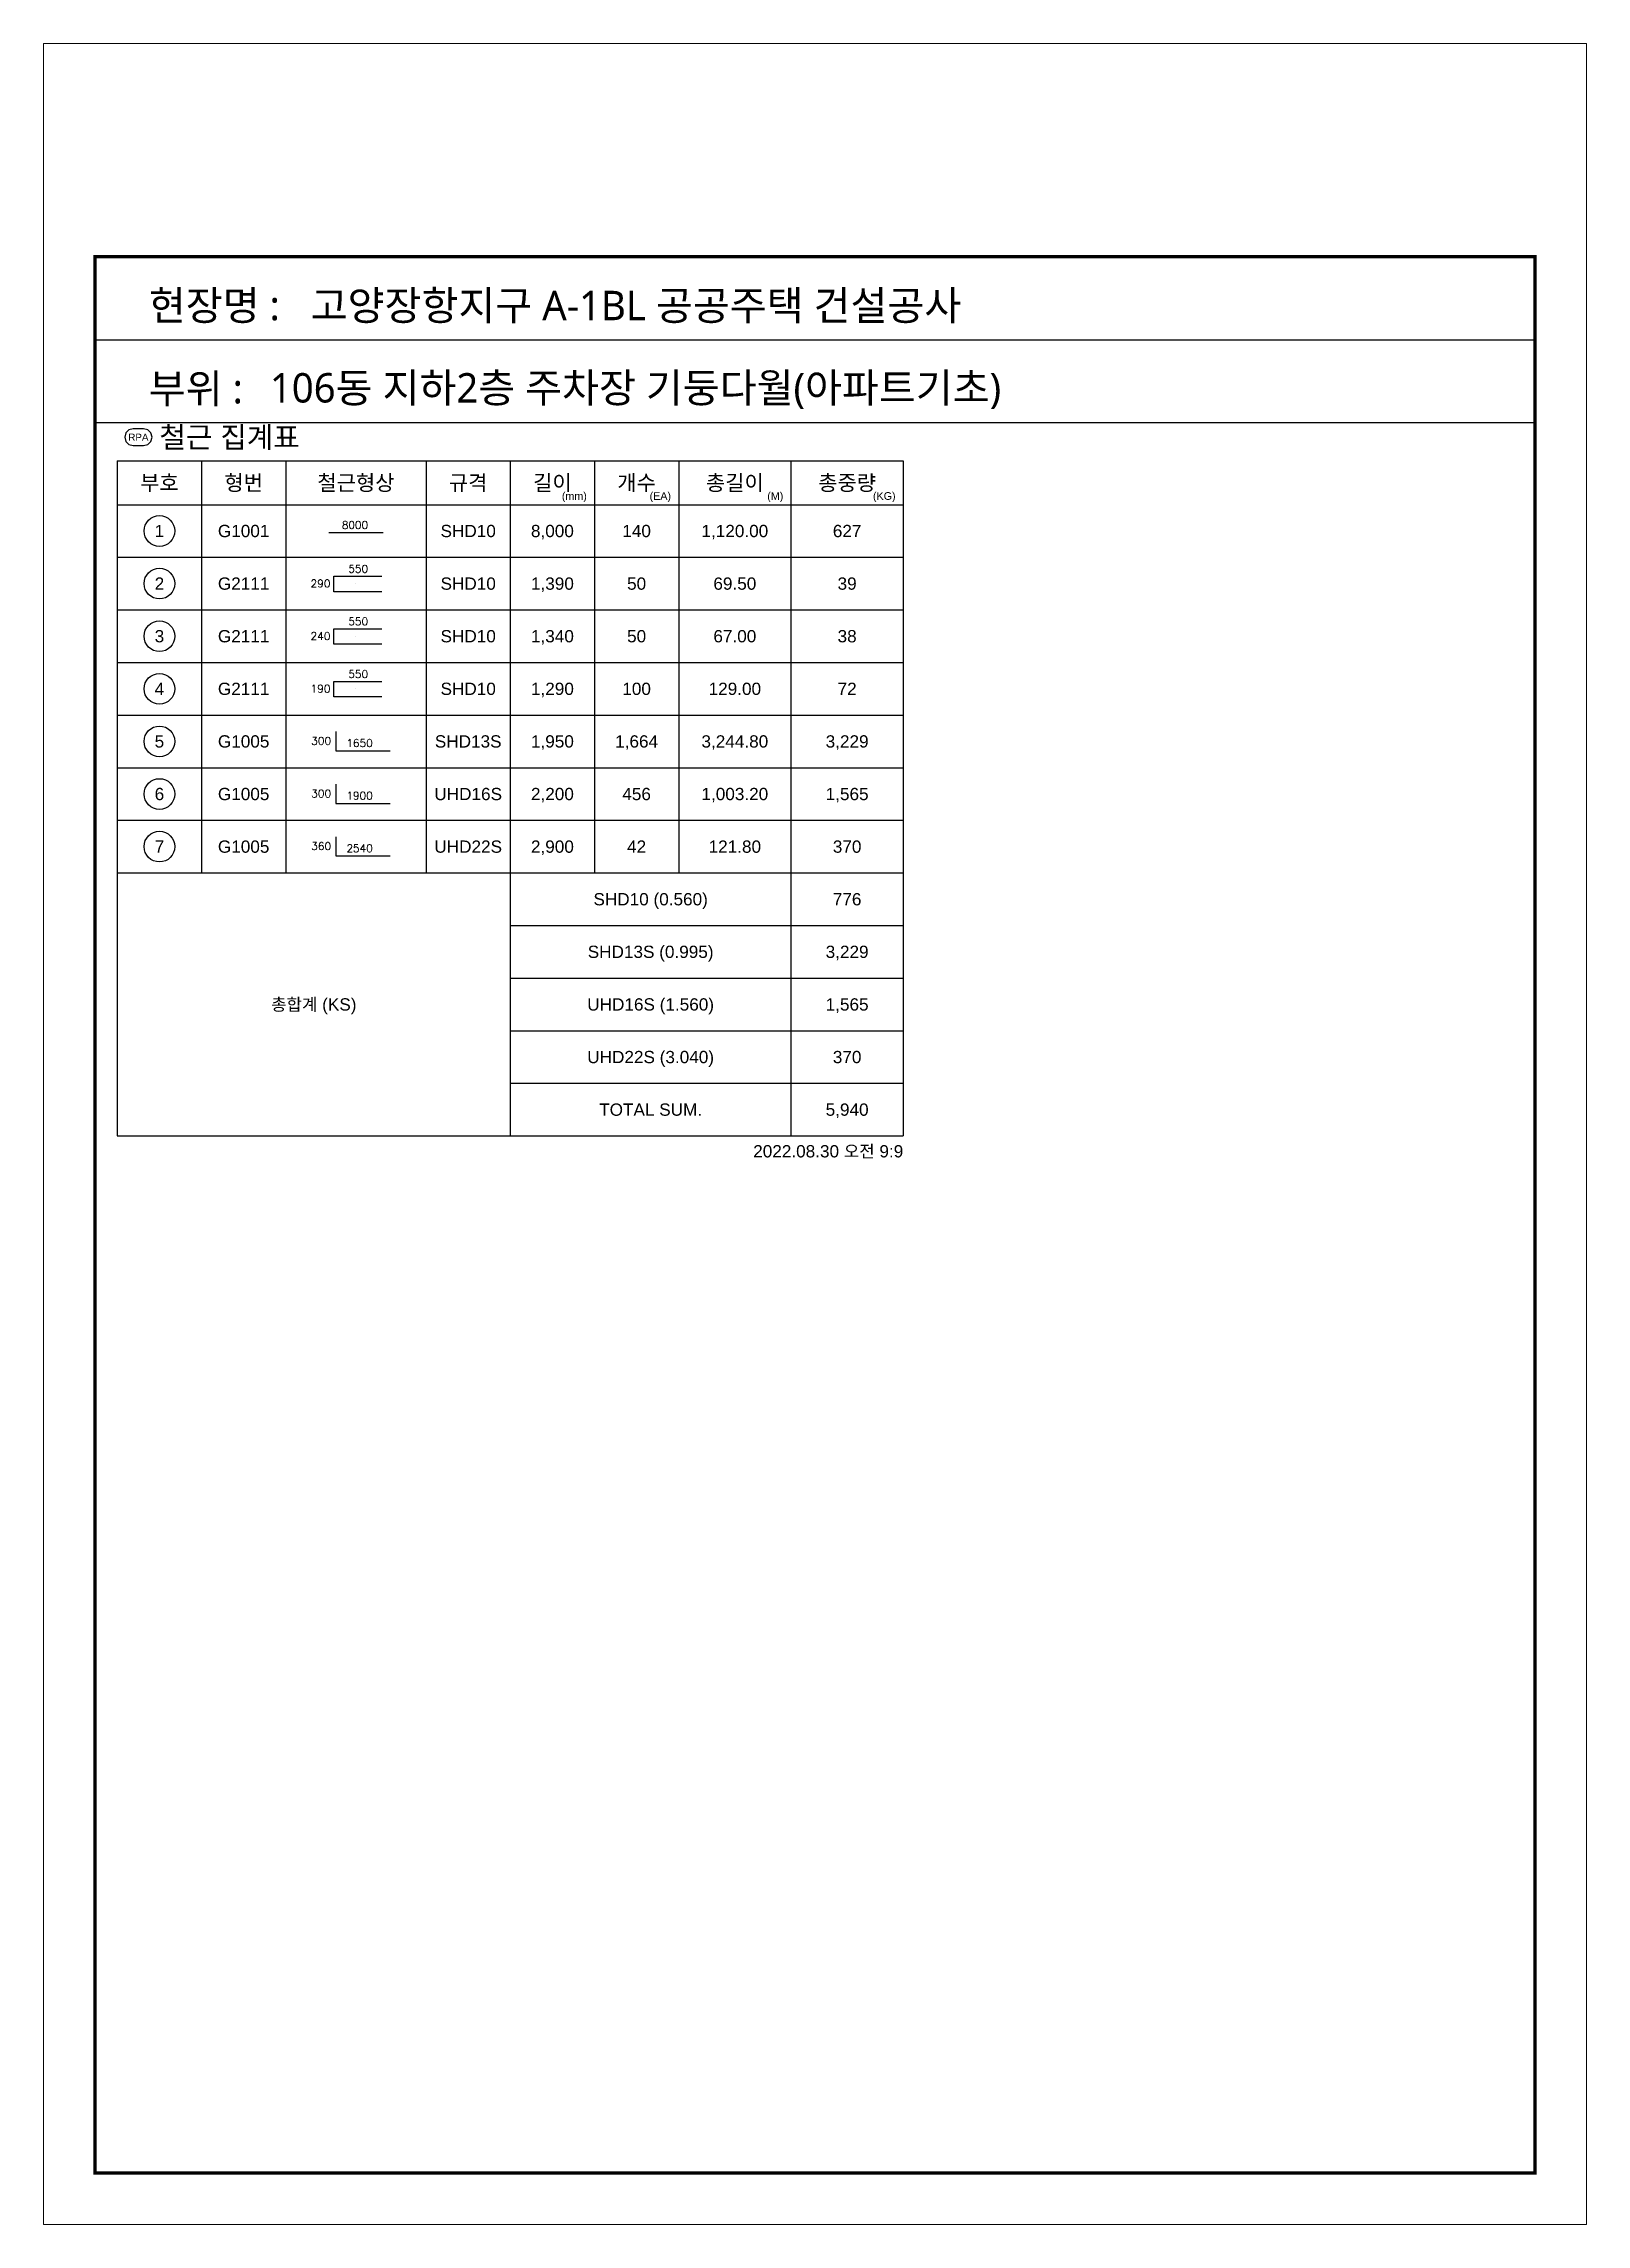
# Model space of a CAD drawing. Header units: millimetres. Extents: x 262481 to 2519995, y -394348 to 364571.
# Drawn here: x 516701 to 533031, y -339505 to -316410 of the extents above; entities that cross this region are included whole.
import ezdxf
from ezdxf.enums import TextEntityAlignment as Align

# ---------------------------------------------------------------- set-up
doc = ezdxf.new("R2010")
doc.units = ezdxf.units.MM
doc.header["$LTSCALE"] = 65
for name, color, linetype in [('AMAC-TITLE', 7, 'Continuous'), ('FORM-L', 7, 'Continuous'), ('RP_DIM', 7, 'Continuous'), ('RP_TAG', 7, 'Continuous'), ('SHOPLINE', 7, 'Continuous'), ('XDIM', 7, 'Continuous')]:
    doc.layers.add(name, color=color, linetype=linetype)
doc.layers.add('TEXT', color=3, linetype='Continuous', lineweight=9)
doc.styles.add('RPWK1', font='arial.ttf', dxfattribs={"bigfont": 'whgtxt.shx'})
doc.styles.add('RPWK2', font='romans.shx', dxfattribs={"bigfont": 'whgtxt.shx'})
doc.styles.add('XRebar2', font='Romans.shx')
doc.styles.add('돋움', font='malgun.ttf')

msp = doc.modelspace()

# ---------------------------------------------------------------- texts
at = {"layer": 'AMAC-TITLE', "color": 2, "linetype": 'Continuous', "style": '돋움'}
msp.add_text('106동 지하2층 주차장 기둥다월(아파트기초)', height=311.415, dxfattribs=at).set_placement((519095.6, -320211.1))
at = {"layer": 'RP_DIM', "color": 7, "linetype": 'Continuous', "ltscale": 100, "style": 'RPWK1'}
for s, height, p in [('RPA', 74.28, (517703.9, -320578.2)), ('부호', 162.48, (517926.7, -321061)), ('형번', 162.48, (518818, -321061)), ('철근형상', 162.48, (520006.4, -321061)), ('규격', 162.48, (521194.8, -321061)), ('길이', 162.48, (522086.2, -321061)), ('개수', 162.48, (522977.5, -321061)), ('총길이', 162.48, (524017.3, -321061)), ('총중량', 162.48, (525205.8, -321061)), ('1', 130, (517926.7, -321571.6)), ('G1001', 129.98, (518818, -321571.6)), ('SHD10', 129.98, (521194.8, -321571.6)), ('8,000', 129.98, (522086.2, -321571.6)), ('140', 129.98, (522977.5, -321571.6)), ('1,120.00', 129.98, (524017.3, -321571.6)), ('627', 129.98, (525205.8, -321571.6)), ('2', 130, (517926.7, -322128.7)), ('G2111', 129.98, (518818, -322128.7)), ('SHD10', 129.98, (521194.8, -322128.7)), ('1,390', 129.98, (522086.2, -322128.7)), ('50', 129.98, (522977.5, -322128.7)), ('69.50', 129.98, (524017.3, -322128.7)), ('39', 129.98, (525205.8, -322128.7)), ('3', 130, (517926.7, -322685.8)), ('G2111', 129.98, (518818, -322685.8)), ('SHD10', 129.98, (521194.8, -322685.8)), ('1,340', 129.98, (522086.2, -322685.8)), ('50', 129.98, (522977.5, -322685.8)), ('67.00', 129.98, (524017.3, -322685.8)), ('38', 129.98, (525205.8, -322685.8)), ('4', 130, (517926.7, -323242.9)), ('G2111', 129.98, (518818, -323242.9)), ('SHD10', 129.98, (521194.8, -323242.9)), ('1,290', 129.98, (522086.2, -323242.9)), ('100', 129.98, (522977.5, -323242.9)), ('129.00', 129.98, (524017.3, -323242.9)), ('72', 129.98, (525205.8, -323242.9)), ('5', 130, (517926.7, -323799.9)), ('G1005', 129.98, (518818, -323799.9)), ('SHD13S', 129.98, (521194.8, -323799.9)), ('1,950', 129.98, (522086.2, -323799.9)), ('1,664', 129.98, (522977.5, -323799.9)), ('3,244.80', 129.98, (524017.3, -323799.9)), ('3,229', 129.98, (525205.8, -323799.9)), ('6', 130, (517926.7, -324357)), ('G1005', 129.98, (518818, -324357)), ('UHD16S', 129.98, (521194.8, -324357)), ('2,200', 129.98, (522086.2, -324357)), ('456', 129.98, (522977.5, -324357)), ('1,003.20', 129.98, (524017.3, -324357)), ('1,565', 129.98, (525205.8, -324357)), ('7', 130, (517926.7, -324914.1)), ('G1005', 129.98, (518818, -324914.1)), ('UHD22S', 129.98, (521194.8, -324914.1)), ('2,900', 129.98, (522086.2, -324914.1)), ('42', 129.98, (522977.5, -324914.1)), ('121.80', 129.98, (524017.3, -324914.1)), ('370', 129.98, (525205.8, -324914.1)), ('SHD10 (0.560)', 129.983, (523126, -325471.1)), ('776', 129.98, (525205.8, -325471.1)), ('SHD13S (0.995)', 129.983, (523126, -326028.2)), ('3,229', 129.98, (525205.8, -326028.2)), ('총합계 (KS)', 129.98, (519560.8, -326585.3)), ('UHD16S (1.560)', 129.983, (523126, -326585.3)), ('1,565', 129.98, (525205.8, -326585.3)), ('UHD22S (3.040)', 129.983, (523126, -327142.3)), ('370', 129.98, (525205.8, -327142.3)), ('TOTAL SUM.', 129.98, (523126, -327699.4)), ('5,940', 129.98, (525205.8, -327699.4))]:
    msp.add_text(s, height=height, dxfattribs=at).set_placement(p, align=Align.MIDDLE_CENTER)
msp.add_text('철근 집계표', height=222.83, dxfattribs=at).set_placement((517926.7, -320578.2), align=Align.MIDDLE_LEFT)
for s, p in [('(mm)', (522450.6, -321266)), ('(EA)', (523341.9, -321266)), ('(M)', (524530.3, -321266)), ('(KG)', (525718.7, -321266))]:
    msp.add_text(s, height=81.24, dxfattribs=at).set_placement(p, align=Align.BOTTOM_RIGHT)
msp.add_text('2022.08.30 오전 9:9', height=129.983, dxfattribs=at).set_placement((525800, -328075.4), align=Align.TOP_RIGHT)

# ---------------------------------------------------------------- blocks, each defined once
blk = doc.blocks.new('zsdfhetshts')
blk.add_lwpolyline([(0, 0), (15120, 0), (15120, 21384), (0, 21384)], close=True)
at = {"layer": 'FORM-L', "const_width": 32.6}
blk.add_lwpolyline([(504, 504), (14616, 504), (14616, 19296), (504, 19296)], close=True, dxfattribs=at)
at = {"layer": 'SHOPLINE'}
blk.add_line((504, 18480), (14625, 18480), dxfattribs=at)
blk.add_lwpolyline([(504, 19296), (14616, 19296), (14616, 17664), (504, 17664)], close=True, dxfattribs=at)
at = {"layer": 'AMAC-TITLE', "color": 3, "linetype": 'Continuous', "style": '돋움'}
for s, height, p in [('현장명 :', 288.3, (1031, 18672)), ('고양장항지구 A-1BL 공공주택 건설공사', 288.35, (2618, 18672)), ('부위 :', 288.3, (1031, 17857))]:
    blk.add_text(s, height=height, dxfattribs=at).set_placement(p)
blk = doc.blocks.new('DHS_G1001')
at = {"layer": 'XDIM', "color": 1, "linetype": 'Continuous', "ltscale": 2.91412e-318}
blk.add_lwpolyline([(-768, -45), (780, -45)], dxfattribs=at)
at = {"layer": 'XDIM', "color": 3, "linetype": 'Continuous', "ltscale": 2.91412e-318, "style": 'XRebar2'}
blk.add_attdef('A', text='', height=219, dxfattribs=at).set_placement((-27, -3), align=Align.BOTTOM_CENTER)
blk = doc.blocks.new('DHS_G2111')
at = {"layer": 'RP_TAG', "color": 0, "linetype": 'Continuous', "ltscale": 100}
blk.add_lwpolyline([(738.2862, -230.0696), (-633.6138, -230.0696), (-633.6138, 208.2304), (738.2862, 208.2304)], dxfattribs=at)
at = {"layer": 'RP_TAG', "color": 0, "linetype": 'Continuous', "ltscale": 100, "style": 'RPWK2'}
for tag, height, p in [('B', 218.75, (-728.1138, 3.0304)), ('C', 0.1, (0, 0))]:
    blk.add_attdef(tag, text='', height=height, dxfattribs=at).set_placement(p, align=Align.MIDDLE_RIGHT)
blk.add_attdef('A', text='', height=218.75, dxfattribs=at).set_placement((65.9862, 245.4304), align=Align.BOTTOM_CENTER)
blk = doc.blocks.new('DHS_G1005')
at = {"layer": 'XDIM', "color": 1, "linetype": 'Continuous', "ltscale": 2.91412e-318}
blk.add_lwpolyline([(-573, 282), (-573, -267), (975, -267)], dxfattribs=at)
at = {"layer": 'XDIM', "color": 3, "linetype": 'Continuous', "ltscale": 2.91412e-318, "style": 'XRebar2'}
blk.add_attdef('A', text='', height=219, dxfattribs=at).set_placement((-708, -162), align=Align.BOTTOM_RIGHT)
blk.add_attdef('B', text='', height=219, dxfattribs=at).set_placement((105, -222), align=Align.BOTTOM_CENTER)

# ---------------------------------------------------------------- linework, layer by layer
at = {"layer": 'RP_DIM', "color": 253, "linetype": 'Continuous', "ltscale": 100}
for p, q in [((517703.9, -320578.2), (517705, -320578.2)), ((517703.9, -320578.2), (517705, -320578.2)), ((517703.9, -320578.2), (517705, -320578.2)), ((517703.9, -320578.2), (517705, -320578.2)), ((517481, -320828.9), (525800, -320828.9)), ((517481, -320828.9), (517481, -327978)), ((518372.4, -320828.9), (518372.4, -321293.1)), ((519263.7, -320828.9), (519263.7, -321293.1)), ((520749.2, -320828.9), (520749.2, -321293.1)), ((521640.5, -320828.9), (521640.5, -321293.1)), ((522531.8, -320828.9), (522531.8, -321293.1)), ((523423.1, -320828.9), (523423.1, -321293.1)), ((524611.5, -320828.9), (524611.5, -321293.1)), ((525800, -320828.9), (525800, -321293.1)), ((525800, -320828.9), (525800, -327978)), ((517481, -321293.1), (525800, -321293.1)), ((518372.4, -321293.1), (518372.4, -325192.6)), ((519263.7, -321293.1), (519263.7, -325192.6)), ((520749.2, -321293.1), (520749.2, -325192.6)), ((521640.5, -321293.1), (521640.5, -327978)), ((522531.8, -321293.1), (522531.8, -325192.6)), ((523423.1, -321293.1), (523423.1, -325192.6)), ((524611.5, -321293.1), (524611.5, -327978)), ((517481, -321850.2), (525800, -321850.2)), ((517481, -322407.2), (525800, -322407.2)), ((517481, -322964.3), (525800, -322964.3)), ((517481, -323521.4), (525800, -323521.4)), ((517481, -324078.5), (525800, -324078.5)), ((517481, -324635.5), (525800, -324635.5)), ((517481, -325192.6), (525800, -325192.6)), ((521640.5, -325749.7), (525800, -325749.7)), ((521640.5, -326306.7), (525800, -326306.7)), ((521640.5, -326863.8), (525800, -326863.8)), ((521640.5, -327420.9), (525800, -327420.9)), ((517481, -327978), (525800, -327978))]:
    msp.add_line(p, q, dxfattribs=at)
at = {"layer": 'RP_DIM', "color": 7, "linetype": 'Continuous', "ltscale": 100}
msp.add_lwpolyline([(517648.2, -320667.3), (517759.6, -320667.3), (517804.1, -320655.4), (517836.8, -320622.8), (517848.7, -320578.2), (517836.8, -320533.6), (517804.1, -320501), (517759.6, -320489.1), (517648.2, -320489.1), (517603.6, -320501), (517571, -320533.6), (517559, -320578.2), (517571, -320622.8), (517603.6, -320655.4), (517648.2, -320667.3)], dxfattribs=at)
for centre in [(517926.7, -321571.6), (517926.7, -322128.7), (517926.7, -322685.8), (517926.7, -323242.9), (517926.7, -323799.9), (517926.7, -324357), (517926.7, -324914.1)]:
    msp.add_circle(centre, 162.5, dxfattribs=at)
at = {"layer": 'RP_DIM', "color": 253, "linetype": 'Continuous', "ltscale": 100}
msp.add_solid([(517481, -320828.9), (517481.1, -320828.9), (517481, -320828.9)], dxfattribs=at)

# ---------------------------------------------------------------- block references
at = {"layer": 'RP_DIM', "color": 7, "linetype": 'Continuous', "ltscale": 100, "xscale": 0.37138, "yscale": 0.37138, "zscale": 0.37138}
for name, p, values in [('DHS_G1001', (520006.4, -321571.6), {'A': '8000'}), ('DHS_G2111', (520006.4, -322128.7), {'A': '550', 'B': '290', 'C': '550'}), ('DHS_G2111', (520006.4, -322685.8), {'A': '550', 'B': '240', 'C': '550'}), ('DHS_G2111', (520006.4, -323242.9), {'A': '550', 'B': '190', 'C': '550'}), ('DHS_G1005', (520006.4, -323799.9), {'A': '300', 'B': '1650'}), ('DHS_G1005', (520006.4, -324357), {'A': '300', 'B': '1900'}), ('DHS_G1005', (520006.4, -324914.1), {'A': '360', 'B': '2540'})]:
    msp.add_blockref(name, p, dxfattribs=at).add_auto_attribs(values)
at = {"layer": 'TEXT', "color": 4, "xscale": 1.08, "yscale": 1.08, "zscale": 1.08}
msp.add_blockref('zsdfhetshts', (516700.9, -339504.9), dxfattribs=at)

msp.set_redraw_order([(e.dxf.handle, doc.entitydb.next_handle()) for e in msp.query("TEXT MTEXT ATTDEF DIMENSION ARC_DIMENSION")])  # texts and dimensions are drawn at this point

doc.saveas('drawing.dxf')
